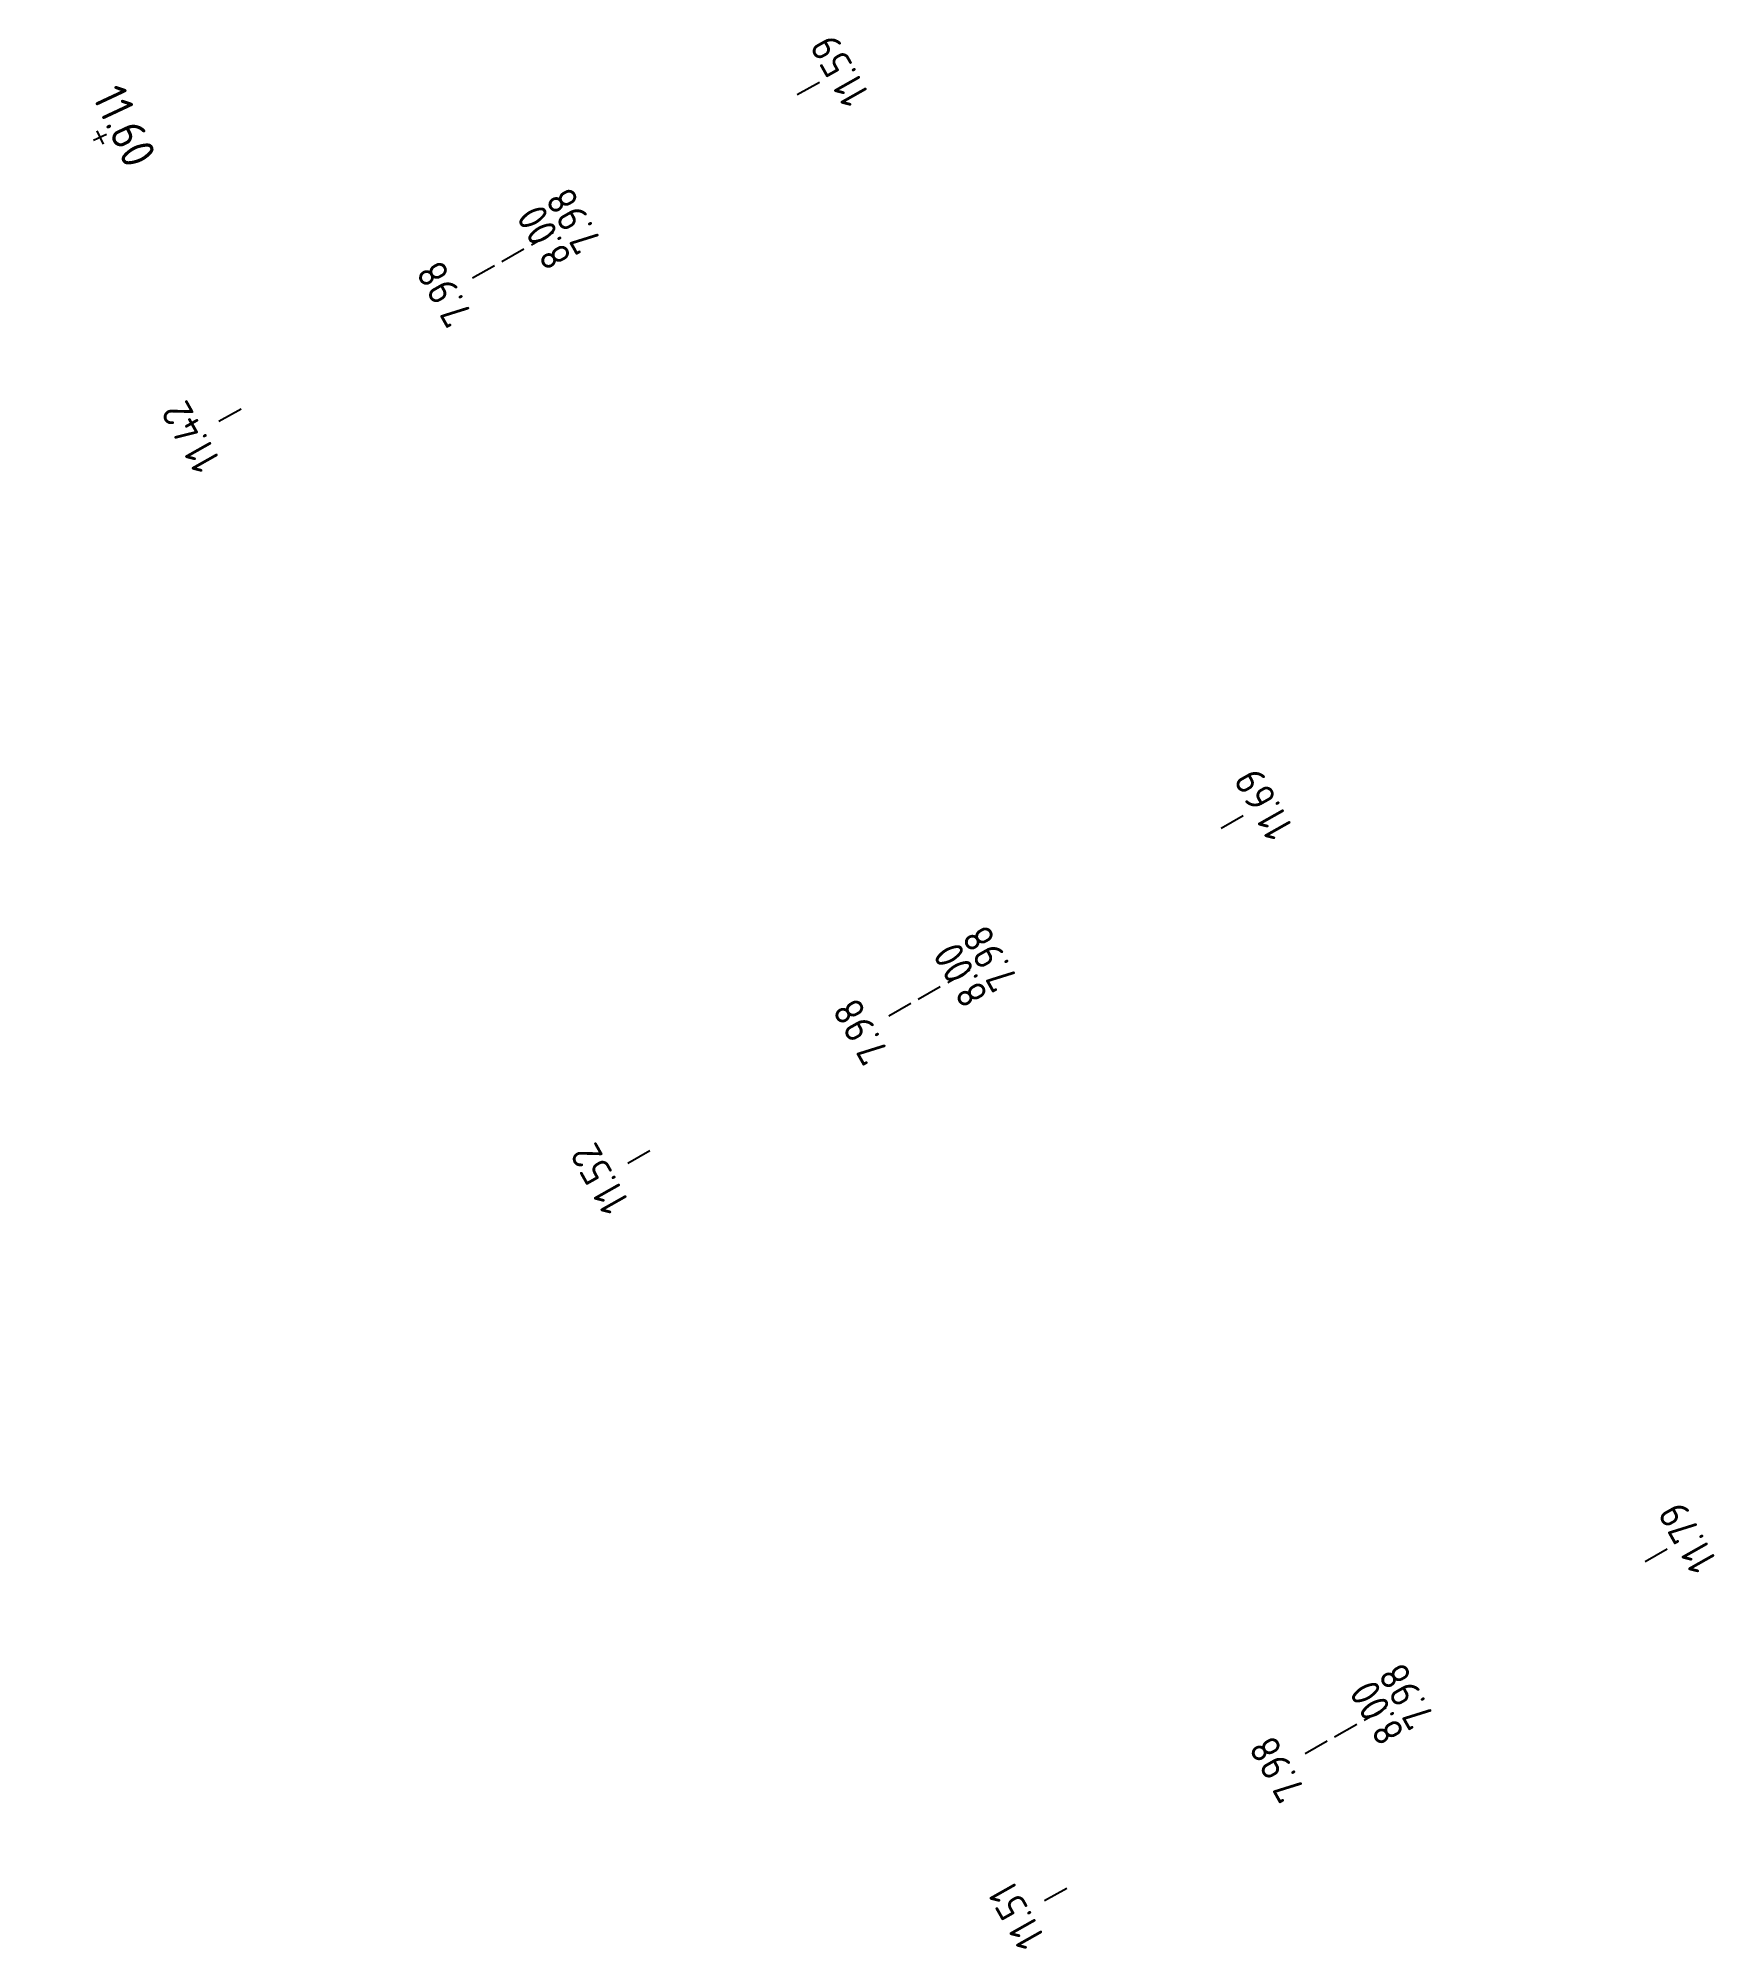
# Model space of a CAD drawing. Header units: metres. Extents: x 117856 to 119829, y 6148158 to 6148674.
# Drawn here: x 119295.65 to 119335.24, y 6148421.6 to 6148466.7 of the extents above; entities that cross this region are included whole.
import ezdxf
from ezdxf.enums import TextEntityAlignment as Align

# ---------------------------------------------------------------- set-up
doc = ezdxf.new("R2010")
doc.units = ezdxf.units.M
doc.header["$LTSCALE"] = 0.4
doc.layers.get('0').update_dxf_attribs({"linetype": 'CONTINUOUS'})
doc.layers.add('M-351', color=1, linetype='CONTINUOUS')
doc.styles.add('ISO', font='iso.shx')
doc.styles.add('ISO-Anno-50', font='iso.shx', dxfattribs={"height": 5})

# ---------------------------------------------------------------- blocks, each defined once
blk = doc.blocks.new('_zniv')
at = {"color": 0}
for p, q in [((-0.43, 0), (0.43, 0)), ((0, 0.43), (0, -0.43))]:
    blk.add_line(p, q, dxfattribs=at)
at = {"style": 'ISO'}
blk.add_attdef('ZNIV', text='', height=2, dxfattribs=at).set_placement((0, 0), align=Align.BOTTOM_CENTER)
blk = doc.blocks.new('_mkhjd')
blk.add_line((0.75, 0), (-0.75, 0))
at = {"style": 'ISO'}
blk.add_attdef('H', text='', height=1.75, rotation=270, dxfattribs=at).set_placement((0.75, 0), align=Align.CENTER)

msp = doc.modelspace()

# ---------------------------------------------------------------- block references
at = {"layer": 'M-351'}
ref = msp.add_blockref('_mkhjd', (119313.832, 6148465.522), dxfattribs=dict(at, xscale=0.4, yscale=0.4, zscale=0.4, rotation=209.4489084590566))
ref.add_attrib('H', '11.59', dxfattribs={"color": 0, "height": 0.7, "rotation": 119.4489, "style": 'ISO-Anno-50'}).set_placement((119314.267, 6148465.768), align=Align.TOP_CENTER)
at = {"layer": 'M-351', "xscale": 0.4000000000451337, "yscale": 0.4000000000451337, "zscale": 0.4000000000451337, "rotation": 295.1016761709943}
msp.add_blockref('_zniv', (119297.105, 6148464.359), dxfattribs=at).add_auto_attribs({'ZNIV': '11.60'})
at = {"layer": 'M-351'}
ref = msp.add_blockref('_mkhjd', (119307.553, 6148461.977), dxfattribs=dict(at, xscale=0.4, yscale=0.4, zscale=0.4, rotation=209.4489084590566))
ref.add_attrib('H', '7.98', dxfattribs={"color": 0, "height": 0.7, "rotation": 119.4489, "style": 'ISO-Anno-50'}).set_placement((119307.988, 6148462.223), align=Align.TOP_CENTER)
ref = msp.add_blockref('_mkhjd', (119306.856, 6148461.584), dxfattribs=dict(at, xscale=0.4, yscale=0.4, zscale=0.4, rotation=209.4489084590566))
ref.add_attrib('H', '8.00', dxfattribs={"color": 0, "height": 0.7, "rotation": 119.4489, "style": 'ISO-Anno-50'}).set_placement((119307.292, 6148461.83), align=Align.TOP_CENTER)
ref = msp.add_blockref('_mkhjd', (119306.16, 6148461.191), dxfattribs=dict(at, xscale=0.4, yscale=0.4, zscale=0.4, rotation=209.4489084590566))
ref.add_attrib('H', '7.98', dxfattribs={"color": 0, "height": 0.7, "rotation": 119.4489, "style": 'ISO-Anno-50'}).set_placement((119305.724, 6148460.945), align=Align.BOTTOM_CENTER)
ref = msp.add_blockref('_mkhjd', (119300.175, 6148457.811), dxfattribs=dict(at, xscale=0.4, yscale=0.4, zscale=0.4, rotation=209.4489084590566))
ref.add_attrib('H', '11.42', dxfattribs={"color": 0, "height": 0.7, "rotation": 119.4489, "style": 'ISO-Anno-50'}).set_placement((119299.739, 6148457.566), align=Align.BOTTOM_CENTER)
ref = msp.add_blockref('_mkhjd', (119323.841, 6148448.206), dxfattribs=dict(at, xscale=0.4, yscale=0.4, zscale=0.4, rotation=209.4489084590566))
ref.add_attrib('H', '11.69', dxfattribs={"color": 0, "height": 0.7, "rotation": 119.4489, "style": 'ISO-Anno-50'}).set_placement((119324.277, 6148448.452), align=Align.TOP_CENTER)
ref = msp.add_blockref('_mkhjd', (119317.386, 6148444.561), dxfattribs=dict(at, xscale=0.4, yscale=0.4, zscale=0.4, rotation=209.4489084590566))
ref.add_attrib('H', '7.98', dxfattribs={"color": 0, "height": 0.7, "rotation": 119.4489, "style": 'ISO-Anno-50'}).set_placement((119317.821, 6148444.807), align=Align.TOP_CENTER)
ref = msp.add_blockref('_mkhjd', (119316.689, 6148444.168), dxfattribs=dict(at, xscale=0.4, yscale=0.4, zscale=0.4, rotation=209.4489084590566))
ref.add_attrib('H', '8.00', dxfattribs={"color": 0, "height": 0.7, "rotation": 119.4489, "style": 'ISO-Anno-50'}).set_placement((119317.125, 6148444.414), align=Align.TOP_CENTER)
ref = msp.add_blockref('_mkhjd', (119315.993, 6148443.775), dxfattribs=dict(at, xscale=0.4, yscale=0.4, zscale=0.4, rotation=209.4489084590566))
ref.add_attrib('H', '7.98', dxfattribs={"color": 0, "height": 0.7, "rotation": 119.4489, "style": 'ISO-Anno-50'}).set_placement((119315.557, 6148443.529), align=Align.BOTTOM_CENTER)
ref = msp.add_blockref('_mkhjd', (119309.832, 6148440.296), dxfattribs=dict(at, xscale=0.4, yscale=0.4, zscale=0.4, rotation=209.4489084590566))
ref.add_attrib('H', '11.52', dxfattribs={"color": 0, "height": 0.7, "rotation": 119.4489, "style": 'ISO-Anno-50'}).set_placement((119309.397, 6148440.051), align=Align.BOTTOM_CENTER)
ref = msp.add_blockref('_mkhjd', (119333.854, 6148430.891), dxfattribs=dict(at, xscale=0.4, yscale=0.4, zscale=0.4, rotation=209.4489084590566))
ref.add_attrib('H', '11.79', dxfattribs={"color": 0, "height": 0.7, "rotation": 119.4489, "style": 'ISO-Anno-50'}).set_placement((119334.289, 6148431.137), align=Align.TOP_CENTER)
ref = msp.add_blockref('_mkhjd', (119327.219, 6148427.145), dxfattribs=dict(at, xscale=0.4, yscale=0.4, zscale=0.4, rotation=209.4489084590566))
ref.add_attrib('H', '7.98', dxfattribs={"color": 0, "height": 0.7, "rotation": 119.4489, "style": 'ISO-Anno-50'}).set_placement((119327.654, 6148427.391), align=Align.TOP_CENTER)
ref = msp.add_blockref('_mkhjd', (119326.522, 6148426.752), dxfattribs=dict(at, xscale=0.4, yscale=0.4, zscale=0.4, rotation=209.4489084590566))
ref.add_attrib('H', '8.00', dxfattribs={"color": 0, "height": 0.7, "rotation": 119.4489, "style": 'ISO-Anno-50'}).set_placement((119326.958, 6148426.998), align=Align.TOP_CENTER)
ref = msp.add_blockref('_mkhjd', (119325.826, 6148426.359), dxfattribs=dict(at, xscale=0.4, yscale=0.4, zscale=0.4, rotation=209.4489084590566))
ref.add_attrib('H', '7.98', dxfattribs={"color": 0, "height": 0.7, "rotation": 119.4489, "style": 'ISO-Anno-50'}).set_placement((119325.39, 6148426.113), align=Align.BOTTOM_CENTER)
ref = msp.add_blockref('_mkhjd', (119319.675, 6148422.886), dxfattribs=dict(at, xscale=0.4, yscale=0.4, zscale=0.4, rotation=209.4489084590566))
ref.add_attrib('H', '11.51', dxfattribs={"color": 0, "height": 0.7, "rotation": 119.4489, "style": 'ISO-Anno-50'}).set_placement((119319.24, 6148422.64), align=Align.BOTTOM_CENTER)

doc.saveas('drawing.dxf')
